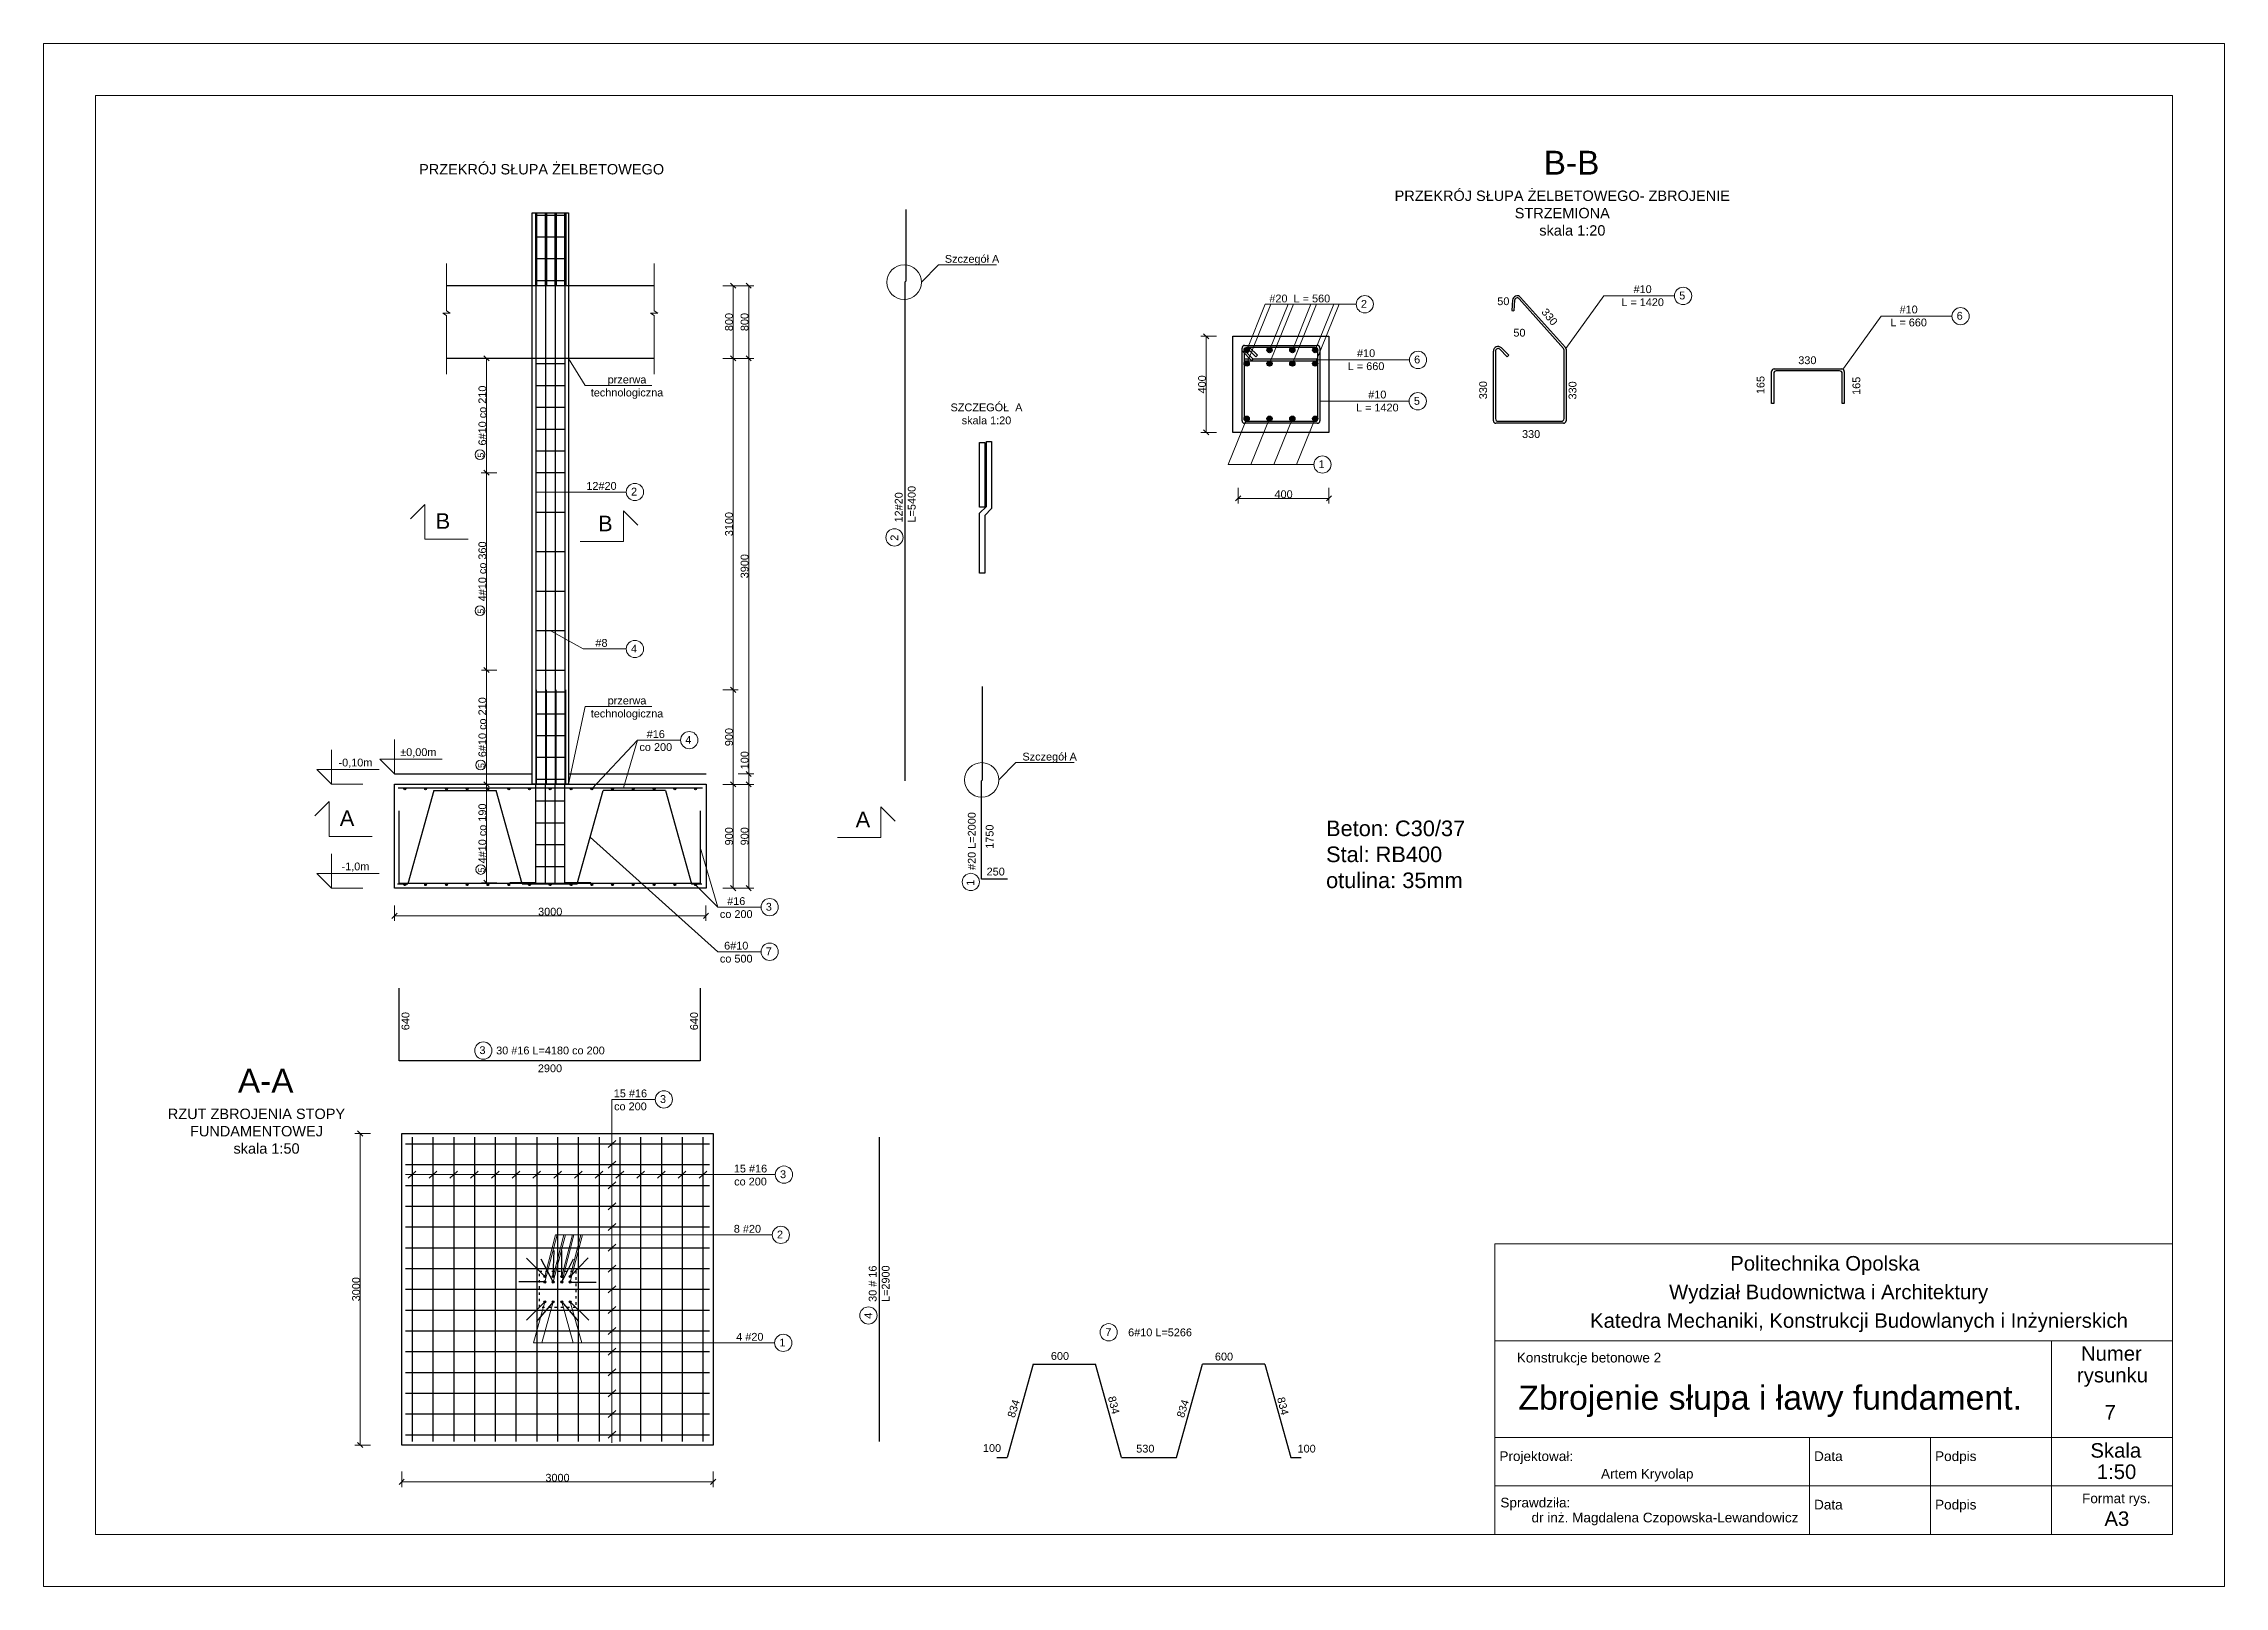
# Model space of a CAD drawing. Header units: millimetres. Extents: x 167217 to 300968, y 226456 to 301181.
# Drawn here: x 215873 to 236873, y 226456 to 241306 of the extents above; entities that cross this region are included whole.
import ezdxf

# ---------------------------------------------------------------- set-up
doc = ezdxf.new("R2010")
doc.units = ezdxf.units.MM
doc.linetypes.add('ACAD_ISO03W100', pattern=[30, 12, -18])
doc.layers.get('0').update_dxf_attribs({"lineweight": 5})
doc.layers.get('Defpoints').update_dxf_attribs({"lineweight": 25})
for name, color, linetype, lineweight in [('Linie', 7, 'Continuous', 5), ('opisówka', 255, 'Continuous', 5), ('Słupy', 1, 'Continuous', 25), ('zbrojenie dolne', 210, 'Continuous', 25), ('zbrojenie górne', 70, 'Continuous', 25), ('Ściany', 1, 'Continuous', 25)]:
    doc.layers.add(name, color=color, linetype=linetype, lineweight=lineweight)
doc.styles.add('KB2', font='arial.ttf', dxfattribs={"height": 230})
doc.styles.get("Standard").update_dxf_attribs({"font": 'arial.ttf'})
doc.dimstyles.new('Kopia KB2', dxfattribs={"dimscale": 0, "dimtxt": 75, "dimasz": 50, "dimexe": 50, "dimexo": 6.25, "dimtad": 1, "dimdec": 0, "dimtxsty": 'Standard', "dimblk": 'OBLIQUE', "dimcen": 2.5, "dimclrd": 256, "dimadec": 0, "dimazin": 0, "dimtfac": 1, "dimtdec": 0, "dimtmove": 0, "dimatfit": 2, "dimldrblk": 'DOT', "dimfxl": 100, "dimfxlon": 1, "dimlwd": 5, "dimlwe": 5, "dimarcsym": 0})

msp = doc.modelspace()

# ---------------------------------------------------------------- texts
for s, height, p in [('Politechnika Opolska ', 139.853, (232114.3, 229495.8)), ('Wydział Budownictwa i Architektury', 139.853, (231525.3, 229220.3)), ('Katedra Mechaniki, Konstrukcji Budowlanych i Inżynierskich', 139.853, (230764.5, 228944.8)), ('Konstrukcje betonowe 2 ', 93.236, (230059, 228610.8)), ('Numer', 139.85, (235491.5, 228627.9)), ('Zbrojenie słupa i ławy fundament. ', 233.089, (230073.7, 228156.3)), ('Projektował:', 93.236, (229891.4, 227662.3)), ('Data', 93.24, (232921.5, 227662.3)), ('Podpis', 93.24, (234087, 227662.3)), ('Skala ', 139.85, (235582.7, 227694.5)), ('Sprawdziła: ', 93.236, (229900.9, 227215.9)), ('Data', 93.24, (232921.5, 227196.2)), ('Podpis', 93.24, (234087, 227196.2)), ('Format rys. ', 93.236, (235502.1, 227256.5))]:
    msp.add_text(s, height=height).set_placement(p)
at = {"lineweight": 0, "attachment_point": 1}
for s, insert, char_height in [('rysunku\\P\\P     ', (235453, 228559.1), 139.85), ('{\\fArial|b0|i0|c238|p34;Artem Kryvolap}', (230869.9, 227586.3), 93.236)]:
    msp.add_mtext(s, dxfattribs=dict(at, insert=insert, char_height=char_height))
for s, insert, char_height, width in [('   7', (235556.4, 228201.6), 139.85, 738.782), ('   1:50', (235481.2, 227629.1), 139.85, 738.782), ('dr inż. {\\fArial|b0|i0|c238|p34;Magdalena Czopowska-Lewandowicz}  ', (230200.8, 227165), 93.236, 2654.041), ('   A3', (235554.8, 227177.3), 139.85, 738.782)]:
    msp.add_mtext(s, dxfattribs=dict(at, insert=insert, char_height=char_height, width=width))
at = {"layer": 'Linie', "ltscale": 100, "style": 'KB2'}
for s, width, gutter_width, heights, insert, char_height, attachment_point in [('\\pxqc;{\\H2.3x;  B-B}\\PPRZEKRÓJ SŁUPA ŻELBETOWEGO- ZBROJENIE\\PSTRZEMIONA\\P     skala 1:20', 7521.039, 1150, [912.5], (226736.2, 240274.9), 100, 1), ('\\pxqc;^IPRZEKRÓJ SŁUPA ŻELBETOWEGO  ', 2928.108, 1150, [0], (219184.6, 240147), 100, 1), ('\\A1;\\pxqc;Szczegół A  ', 554.607, 1150, [0], (224535.9, 239271.5), 75, 1), ('\\A1;\\pxqc;#10 \\PL = 1420', 1012.576, 2875, [0], (230764, 238979.6), 75, 1), ('\\A1;\\pxqc;#20  L = 560', 786.176, 2875, [0], (227575.9, 238890.2), 75, 1), ('\\pxqc;2', 136.168, 1150, [0], (228519.1, 238838.8), 75, 1), ('\\pxqc;50', 1238.838, 2875, [0], (229309.9, 238863.6), 75, 1), ('\\pxqc;5', 136.168, 1150, [0], (231584, 238918.7), 75, 1), ('\\A1;\\pxqc;#10  \\PL = 660', 1012.576, 2875, [0], (233325.8, 238784.6), 75, 1), ('\\pxqc;50', 1238.838, 2875, [0], (229464.6, 238560.9), 75, 1), ('\\pxqc;6', 136.168, 1150, [0], (234255.8, 238723.7), 75, 1), ('\\A1;\\pxqc;#10  \\PL = 660', 1012.576, 2875, [0], (228101.3, 238363.6), 75, 1), ('\\pxqc;6', 136.168, 1150, [0], (229031.3, 238302.7), 75, 1), ('\\pxqc;330', 1238.838, 2875, [0], (232237.4, 238295.8), 75, 1), ('\\A1;\\pxqc;przerwa\\Ptechnologiczna', 405.03, 1150, [0], (221288.1, 238109.8), 75, 1), ('\\A1;\\pxqc,t13;#10 \\P\\ptz;L = 1420', 1012.576, 2875, [0], (228209, 237965.6), 75, 1), ('\\A1;\\pxqc;SZCZEGÓŁ  A\\Pskala 1:20  ', 873.404, 1150, [0], (224515.5, 237842), 75, 1), ('\\pxqc;5', 136.168, 1150, [0], (229029, 237904.7), 75, 1), ('\\pxqc;330', 1238.838, 2875, [0], (229577.1, 237585.2), 75, 1), ('\\pxqc;1', 136.168, 1150, [0], (228111.2, 237295.7), 75, 1), ('\\A1;\\pxqc;12#20  ', 405.03, 1150, [0], (221042.1, 237085.7), 75, 1), ('\\pxqc;2', 136.168, 1150, [0], (221490.3, 237031.1), 75, 1), ('\\pxqc;B', 495.535, 1150, [0], (219470.2, 236785.8), 150, 1), ('\\pxqc;B', 495.535, 1150, [0], (221529.9, 236762), 150, 3), ('\\A1;\\pxqc;#8  ', 405.03, 1150, [0], (221042.1, 235574.7), 75, 1), ('\\pxqc;4', 136.168, 1150, [0], (221490.3, 235520.1), 75, 1), ('\\A1;\\pxqc;przerwa\\Ptechnologiczna', 405.03, 1150, [0], (221288.1, 235020), 75, 1), ('\\A1;\\pxqc;#16  \\Pco 200', 405.03, 1150, [0], (221565.1, 234697.2), 75, 1), ('\\pxqc;4', 136.168, 1150, [0], (222013.3, 234642.6), 75, 1), ('\\pxqc;-0,10m', 495.535, 1150, [0], (218627.5, 234423.2), 75, 1), ('\\pxqc;%%P0,00m', 495.535, 1150, [0], (219233.2, 234523.2), 75, 1), ('\\A1;\\pxqc;Szczegół A  ', 554.607, 1150, [0], (225283.1, 234480.5), 75, 1), ('\\pxqc;A', 495.535, 1150, [0], (218546.7, 233925.2), 150, 1), ('\\pxqc;A', 495.535, 1150, [0], (224009.9, 233913.2), 150, 3), ('\\A1;\\pxql;Beton: C30/37\\PStal: RB{\\fArial|b0|i0|c238|p34;400\\P}otulina: 35mm', 1510.686, 1150, [0], (228222.1, 233827.4), 150, 1), ('\\pxqc;-1,0m', 495.535, 1150, [0], (218627.5, 233423.2), 75, 1), ('\\pxqc;250', 495.535, 1150, [0], (224792.9, 233373.6), 75, 1), ('\\A1;\\pxqc;#16  \\Pco 200', 405.03, 1150, [0], (222339.7, 233089.6), 75, 1), ('\\pxqc;3', 136.168, 1150, [0], (222787.9, 233035), 75, 1), ('\\A1;\\pxqc;6#10  \\Pco 500', 405.03, 1150, [0], (222339.7, 232660.7), 75, 1), ('\\pxqc;7', 136.168, 1150, [0], (222787.9, 232606.2), 75, 1), ('\\pxqc;3', 136.168, 1150, [0], (220030.8, 231654.6), 75, 1), ('\\pxqc;30 #16 L=4180 co 200', 1214.539, 1150, [0], (220146, 231651.8), 75, 1), ('\\pxqc;{\\H2.3x;  A-A}^I\\PRZUT ZBROJENIA STOPY FUNDAMENTOWEJ\\P     skala 1:50', 2308.444, 1150, [0], (216768.1, 231437.6), 100, 1), ('\\pxqc;2900', 495.535, 1150, [0], (220500.9, 231480.1), 75, 1), ('\\A1;\\pxqc;15 #16  \\Pco 200', 405.03, 1150, [0], (221320.8, 231238.7), 75, 1), ('\\pxqc;3', 136.168, 1150, [0], (221769, 231184.1), 75, 1), ('\\A1;\\pxqc;15 #16  \\Pco 200', 405.03, 1150, [0], (222477.2, 230515), 75, 1), ('\\pxqc;3', 136.168, 1150, [0], (222925.4, 230460.4), 75, 1), ('\\A1;\\pxqc;8 #20  ', 405.03, 1150, [0], (222447.6, 229935.3), 75, 1), ('\\pxqc;2', 136.168, 1150, [0], (222895.8, 229880.7), 75, 1), ('\\pxqc;6#10 L=5266', 998.317, 1150, [0], (226124.3, 228938.2), 75, 1), ('\\A1;\\pxqc;4 #20  ', 405.03, 1150, [0], (222470.8, 228895.8), 75, 1), ('\\pxqc;1', 136.168, 1150, [0], (222919, 228841.2), 75, 1), ('\\A1;\\pxqc;600 ', 405.03, 1150, [0], (225457.1, 228711.2), 75, 1), ('\\A1;\\pxqc;600 ', 405.03, 1150, [0], (227036.7, 228705.3), 75, 1), ('\\A1;\\pxqc;100\\P  ', 405.03, 1150, [0], (224802.9, 227824.8), 75, 1), ('\\A1;\\pxqc;530 ', 405.03, 1150, [0], (226279.3, 227818.9), 75, 1), ('\\A1;\\pxqc;100  ', 405.03, 1150, [0], (227832.4, 227818.9), 75, 1)]:
    msp.add_mtext_dynamic_manual_height_columns(s, width=width, gutter_width=gutter_width, heights=heights, dxfattribs=dict(at, insert=insert, char_height=char_height, attachment_point=attachment_point))
at = {"layer": 'Linie', "ltscale": 100, "attachment_point": 1, "style": 'KB2'}
for s, width, gutter_width, insert, char_height, rotation in [('\\pxqc;330', 1238.838, 2875, (230012.7, 239180.1), 75, 309.16135), ('\\pxqc;330', 1238.838, 2875, (229697.2, 237351), 75, 90), ('\\pxqc;330', 1238.838, 2875, (230552.8, 237348.9), 75, 89.53958), ('\\pxqc;165', 1238.838, 2875, (232368.9, 237400.1), 75, 90), ('\\pxqc;165', 1238.838, 2875, (233291.4, 237392.7), 75, 90), ('\\pxqc;5', 75.973, 641.6, (220051.3, 237306.9), 60, 90), ('12#20 L=5400', 495.535, 1150, (224069.4, 236696.4), 75, 90), ('\\pxqc;2', 136.168, 1150, (224027, 236482), 75, 89.31317), ('\\pxqc;5', 75.973, 641.6, (220052.4, 235804.7), 60, 90), ('\\pxqc;5', 75.973, 641.6, (220058.7, 234319.2), 60, 90), ('\\pxqc;#20 L=2000 ', 934.941, 1150, (224772.8, 233162.5), 75, 90), ('\\pxqc;1750', 495.535, 1150, (224944.9, 233424.6), 75, 90), ('\\pxqc;5', 75.973, 641.6, (220059.1, 233313.5), 60, 90), ('\\pxqc;1', 136.168, 1150, (224759.8, 233160.2), 75, 90), ('\\pxqc;640', 249.512, 1150, (219319.6, 231772.1), 75, 90), ('\\pxqc;640', 249.512, 1150, (222098.6, 231772.1), 75, 90), ('\\pxqc;30 # 16 L=2900', 495.535, 1150, (223818.6, 229121.3), 75, 90), ('\\pxqc;4', 136.168, 1150, (223776.2, 228992.6), 75, 89.31317), ('\\pxqc;7', 136.168, 1150, (226058.2, 228940.6), 75, 359.31317), ('\\A1;\\pxqc;834  ', 405.03, 1150, (226166.8, 228406.3), 75, 283.65601), ('\\A1;\\pxqc;834  ', 405.03, 1150, (227795.4, 228397.4), 75, 283.65601), ('\\A1;\\pxqc;834  ', 405.03, 1150, (225116.5, 227984.9), 75, 72.59242), ('\\A1;\\pxqc;834  ', 405.03, 1150, (226746.5, 227984.9), 75, 72.59242)]:
    msp.add_mtext_dynamic_manual_height_columns(s, width=width, gutter_width=gutter_width, heights=[0], dxfattribs=dict(at, insert=insert, char_height=char_height, rotation=rotation))

# ---------------------------------------------------------------- blocks, each defined once
blk = doc.blocks.new('_Oblique')
at = {"color": 0, "linetype": 'ByBlock', "lineweight": -2}
blk.add_line((-0.5, -0.5), (0.5, 0.5), dxfattribs=at)
blk = doc.blocks.new('*D261')
at = {"layer": 'Defpoints', "color": 0, "lineweight": 5, "ltscale": 100, "transparency": 16777216}
for p in [(220138, 234176), (220611, 234176), (220611, 233229)]:
    blk.add_point(p, dxfattribs=at)
at = {"layer": 'opisówka', "color": 0, "linetype": 'Continuous', "lineweight": 5, "ltscale": 100, "transparency": 16777216}
for p, q in [((220238, 234176), (220088, 234176)), ((220238, 233229), (220088, 233229))]:
    blk.add_line(p, q, dxfattribs=at)
at = {"layer": 'opisówka', "linetype": 'Continuous', "lineweight": 5, "ltscale": 100, "transparency": 16777216}
blk.add_line((220138, 233229), (220138, 234176), dxfattribs=at)
at = {"layer": 'opisówka', "lineweight": 5, "ltscale": 100, "transparency": 16777216, "xscale": 50, "yscale": 50, "zscale": 50}
for p, rotation in [((220138, 234176), 90), ((220138, 233229), 270)]:
    blk.add_blockref('_Oblique', p, dxfattribs=dict(at, rotation=rotation))
at = {"layer": 'opisówka', "color": 0, "ltscale": 100, "transparency": 16777216, "insert": (220098, 233703), "char_height": 75, "width": 788.27, "attachment_point": 5, "rotation": 90}
blk.add_mtext('4#10 co 190', dxfattribs=at)
blk = doc.blocks.new('_Dot')
at = {"color": 0, "linetype": 'ByBlock', "lineweight": -2}
blk.add_line((-0.5, 0), (-1, 0), dxfattribs=at)
at = {"color": 0, "linetype": 'ByBlock', "const_width": 0.5}
blk.add_lwpolyline([(-0.25, 0, 1), (0.25, 0, 1)], format="xyb", close=True, dxfattribs=at)
blk = doc.blocks.new('*D262')
at = {"layer": 'Defpoints', "color": 0, "lineweight": 5, "ltscale": 100, "transparency": 16777216}
for p in [(220138, 235276), (220611, 235276), (220611, 234176)]:
    blk.add_point(p, dxfattribs=at)
at = {"layer": 'opisówka', "color": 0, "linetype": 'Continuous', "lineweight": 5, "ltscale": 100, "transparency": 16777216}
for p, q in [((220238, 235276), (220088, 235276)), ((220238, 234176), (220088, 234176))]:
    blk.add_line(p, q, dxfattribs=at)
at = {"layer": 'opisówka', "linetype": 'Continuous', "lineweight": 5, "ltscale": 100, "transparency": 16777216}
blk.add_line((220138, 234176), (220138, 235276), dxfattribs=at)
at = {"layer": 'opisówka', "lineweight": 5, "ltscale": 100, "transparency": 16777216, "xscale": 50, "yscale": 50, "zscale": 50}
for p, rotation in [((220138, 235276), 90), ((220138, 234176), 270)]:
    blk.add_blockref('_Oblique', p, dxfattribs=dict(at, rotation=rotation))
at = {"layer": 'opisówka', "color": 0, "ltscale": 100, "transparency": 16777216, "insert": (220098, 234726), "char_height": 75, "width": 708.43, "attachment_point": 5, "rotation": 90}
blk.add_mtext('6#10 co 210', dxfattribs=at)
blk = doc.blocks.new('*D263')
at = {"layer": 'Defpoints', "color": 0, "lineweight": 5, "ltscale": 100, "transparency": 16777216}
for p in [(220138, 237176), (220611, 237176), (220611, 235276)]:
    blk.add_point(p, dxfattribs=at)
at = {"layer": 'opisówka', "color": 0, "linetype": 'Continuous', "lineweight": 5, "ltscale": 100, "transparency": 16777216}
for p, q in [((220238, 237176), (220088, 237176)), ((220238, 235276), (220088, 235276))]:
    blk.add_line(p, q, dxfattribs=at)
at = {"layer": 'opisówka', "linetype": 'Continuous', "lineweight": 5, "ltscale": 100, "transparency": 16777216}
blk.add_line((220138, 235276), (220138, 237176), dxfattribs=at)
at = {"layer": 'opisówka', "lineweight": 5, "ltscale": 100, "transparency": 16777216, "xscale": 50, "yscale": 50, "zscale": 50}
for p, rotation in [((220138, 237176), 90), ((220138, 235276), 270)]:
    blk.add_blockref('_Oblique', p, dxfattribs=dict(at, rotation=rotation))
at = {"layer": 'opisówka', "color": 0, "ltscale": 100, "transparency": 16777216, "insert": (220098, 236226), "char_height": 75, "attachment_point": 5, "rotation": 90}
blk.add_mtext('4#10 co 360', dxfattribs=at)
blk = doc.blocks.new('*D264')
at = {"layer": 'Defpoints', "color": 0, "lineweight": 5, "ltscale": 100, "transparency": 16777216}
for p in [(220137, 238276), (220611, 238276), (220611, 237176)]:
    blk.add_point(p, dxfattribs=at)
at = {"layer": 'opisówka', "color": 0, "linetype": 'Continuous', "lineweight": 5, "ltscale": 100, "transparency": 16777216}
for p, q in [((220237, 238276), (220087, 238276)), ((220237, 237176), (220087, 237176))]:
    blk.add_line(p, q, dxfattribs=at)
at = {"layer": 'opisówka', "linetype": 'Continuous', "lineweight": 5, "ltscale": 100, "transparency": 16777216}
blk.add_line((220137, 237176), (220137, 238276), dxfattribs=at)
at = {"layer": 'opisówka', "lineweight": 5, "ltscale": 100, "transparency": 16777216, "xscale": 50, "yscale": 50, "zscale": 50}
for p, rotation in [((220137, 238276), 90), ((220137, 237176), 270)]:
    blk.add_blockref('_Oblique', p, dxfattribs=dict(at, rotation=rotation))
at = {"layer": 'opisówka', "color": 0, "ltscale": 100, "transparency": 16777216, "insert": (220098, 237726), "char_height": 75, "attachment_point": 5, "rotation": 90}
blk.add_mtext('6#10 co 210', dxfattribs=at)
blk = doc.blocks.new('*D251')
at = {"layer": 'Defpoints', "color": 0, "lineweight": 5, "ltscale": 100, "transparency": 16777216}
for p in [(219321, 230816), (218920, 227816), (219321, 227816)]:
    blk.add_point(p, dxfattribs=at)
at = {"layer": 'opisówka', "color": 0, "linetype": 'Continuous', "lineweight": 5, "ltscale": 100, "transparency": 16777216}
for p, q in [((219020, 230816), (218870, 230816)), ((219020, 227816), (218870, 227816))]:
    blk.add_line(p, q, dxfattribs=at)
at = {"layer": 'opisówka', "linetype": 'Continuous', "lineweight": 5, "ltscale": 100, "transparency": 16777216}
blk.add_line((218920, 230816), (218920, 227816), dxfattribs=at)
at = {"layer": 'opisówka', "lineweight": 5, "ltscale": 100, "transparency": 16777216, "xscale": 50, "yscale": 50, "zscale": 50}
for p, rotation in [((218920, 230816), 90), ((218920, 227816), 270)]:
    blk.add_blockref('_Oblique', p, dxfattribs=dict(at, rotation=rotation))
at = {"layer": 'opisówka', "color": 0, "ltscale": 100, "transparency": 16777216, "insert": (218882, 229316), "char_height": 75, "attachment_point": 5, "rotation": 90}
blk.add_mtext('3000', dxfattribs=at)
blk = doc.blocks.new('*D252')
at = {"layer": 'Defpoints', "color": 0, "lineweight": 5, "ltscale": 100, "transparency": 16777216}
for p in [(219321, 227816), (222321, 227816), (222321, 227462)]:
    blk.add_point(p, dxfattribs=at)
at = {"layer": 'opisówka', "color": 0, "linetype": 'Continuous', "lineweight": 5, "ltscale": 100, "transparency": 16777216}
for p, q in [((219321, 227562), (219321, 227412)), ((222321, 227562), (222321, 227412))]:
    blk.add_line(p, q, dxfattribs=at)
at = {"layer": 'opisówka', "linetype": 'Continuous', "lineweight": 5, "ltscale": 100, "transparency": 16777216}
blk.add_line((219321, 227462), (222321, 227462), dxfattribs=at)
at = {"layer": 'opisówka', "lineweight": 5, "ltscale": 100, "transparency": 16777216, "xscale": 50, "yscale": 50, "zscale": 50, "rotation": 180}
blk.add_blockref('_Oblique', (219321, 227462), dxfattribs=at)
at = {"layer": 'opisówka', "lineweight": 5, "ltscale": 100, "transparency": 16777216, "xscale": 50, "yscale": 50, "zscale": 50}
blk.add_blockref('_Oblique', (222321, 227462), dxfattribs=at)
at = {"layer": 'opisówka', "color": 0, "ltscale": 100, "transparency": 16777216, "insert": (220821, 227501), "char_height": 75, "attachment_point": 5}
blk.add_mtext('3000', dxfattribs=at)
blk = doc.blocks.new('*D253')
at = {"layer": 'Defpoints', "color": 0, "lineweight": 5, "ltscale": 100, "transparency": 16777216}
for p in [(219251, 233176), (222251, 233176), (222251, 232911)]:
    blk.add_point(p, dxfattribs=at)
at = {"layer": 'opisówka', "color": 0, "linetype": 'Continuous', "lineweight": 5, "ltscale": 100, "transparency": 16777216}
for p, q in [((219251, 233011), (219251, 232861)), ((222251, 233011), (222251, 232861))]:
    blk.add_line(p, q, dxfattribs=at)
at = {"layer": 'opisówka', "linetype": 'Continuous', "lineweight": 5, "ltscale": 100, "transparency": 16777216}
blk.add_line((219251, 232911), (222251, 232911), dxfattribs=at)
at = {"layer": 'opisówka', "lineweight": 5, "ltscale": 100, "transparency": 16777216, "xscale": 50, "yscale": 50, "zscale": 50, "rotation": 180}
blk.add_blockref('_Oblique', (219251, 232911), dxfattribs=at)
at = {"layer": 'opisówka', "lineweight": 5, "ltscale": 100, "transparency": 16777216, "xscale": 50, "yscale": 50, "zscale": 50}
blk.add_blockref('_Oblique', (222251, 232911), dxfattribs=at)
at = {"layer": 'opisówka', "color": 0, "ltscale": 100, "transparency": 16777216, "insert": (220751, 232950), "char_height": 75, "attachment_point": 5}
blk.add_mtext('3000', dxfattribs=at)
blk = doc.blocks.new('*D254')
at = {"layer": 'Defpoints', "color": 0, "lineweight": 5, "ltscale": 100, "transparency": 16777216}
for p in [(222251, 234176), (222512, 234176), (222251, 233176)]:
    blk.add_point(p, dxfattribs=at)
at = {"layer": 'opisówka', "color": 0, "linetype": 'Continuous', "lineweight": 5, "ltscale": 100, "transparency": 16777216}
for p, q in [((222412, 234176), (222562, 234176)), ((222412, 233176), (222562, 233176))]:
    blk.add_line(p, q, dxfattribs=at)
at = {"layer": 'opisówka', "linetype": 'Continuous', "lineweight": 5, "ltscale": 100, "transparency": 16777216}
blk.add_line((222512, 233176), (222512, 234176), dxfattribs=at)
at = {"layer": 'opisówka', "lineweight": 5, "ltscale": 100, "transparency": 16777216, "xscale": 50, "yscale": 50, "zscale": 50}
for p, rotation in [((222512, 234176), 90), ((222512, 233176), 270)]:
    blk.add_blockref('_Oblique', p, dxfattribs=dict(at, rotation=rotation))
at = {"layer": 'opisówka', "color": 0, "ltscale": 100, "transparency": 16777216, "insert": (222473, 233676), "char_height": 75, "attachment_point": 5, "rotation": 90}
blk.add_mtext('900', dxfattribs=at)
blk = doc.blocks.new('*D255')
at = {"layer": 'Defpoints', "color": 0, "lineweight": 5, "ltscale": 100, "transparency": 16777216}
for p in [(220900, 235085), (222512, 235085), (222251, 234176)]:
    blk.add_point(p, dxfattribs=at)
at = {"layer": 'opisówka', "color": 0, "linetype": 'Continuous', "lineweight": 5, "ltscale": 100, "transparency": 16777216}
for p, q in [((222412, 235085), (222562, 235085)), ((222412, 234176), (222562, 234176))]:
    blk.add_line(p, q, dxfattribs=at)
at = {"layer": 'opisówka', "linetype": 'Continuous', "lineweight": 5, "ltscale": 100, "transparency": 16777216}
blk.add_line((222512, 234176), (222512, 235085), dxfattribs=at)
at = {"layer": 'opisówka', "lineweight": 5, "ltscale": 100, "transparency": 16777216, "xscale": 50, "yscale": 50, "zscale": 50}
for p, rotation in [((222512, 235085), 90), ((222512, 234176), 270)]:
    blk.add_blockref('_Oblique', p, dxfattribs=dict(at, rotation=rotation))
at = {"layer": 'opisówka', "color": 0, "ltscale": 100, "transparency": 16777216, "insert": (222473, 234631), "char_height": 75, "attachment_point": 5, "rotation": 90}
blk.add_mtext('900', dxfattribs=at)
blk = doc.blocks.new('*D256')
at = {"layer": 'Defpoints', "color": 0, "lineweight": 5, "ltscale": 100, "transparency": 16777216}
for p in [(221751, 238276), (222512, 238276), (220900, 235085)]:
    blk.add_point(p, dxfattribs=at)
at = {"layer": 'opisówka', "color": 0, "linetype": 'Continuous', "lineweight": 5, "ltscale": 100, "transparency": 16777216}
for p, q in [((222412, 238276), (222562, 238276)), ((222412, 235085), (222562, 235085))]:
    blk.add_line(p, q, dxfattribs=at)
at = {"layer": 'opisówka', "linetype": 'Continuous', "lineweight": 5, "ltscale": 100, "transparency": 16777216}
blk.add_line((222512, 235085), (222512, 238276), dxfattribs=at)
at = {"layer": 'opisówka', "lineweight": 5, "ltscale": 100, "transparency": 16777216, "xscale": 50, "yscale": 50, "zscale": 50}
for p, rotation in [((222512, 238276), 90), ((222512, 235085), 270)]:
    blk.add_blockref('_Oblique', p, dxfattribs=dict(at, rotation=rotation))
at = {"layer": 'opisówka', "color": 0, "ltscale": 100, "transparency": 16777216, "insert": (222473, 236681), "char_height": 75, "attachment_point": 5, "rotation": 90}
blk.add_mtext('3100', dxfattribs=at)
blk = doc.blocks.new('*D257')
at = {"layer": 'Defpoints', "color": 0, "lineweight": 5, "ltscale": 100, "transparency": 16777216}
for p in [(221751, 238976), (222512, 238976), (221751, 238276)]:
    blk.add_point(p, dxfattribs=at)
at = {"layer": 'opisówka', "color": 0, "linetype": 'Continuous', "lineweight": 5, "ltscale": 100, "transparency": 16777216}
for p, q in [((222412, 238976), (222562, 238976)), ((222412, 238276), (222562, 238276))]:
    blk.add_line(p, q, dxfattribs=at)
at = {"layer": 'opisówka', "linetype": 'Continuous', "lineweight": 5, "ltscale": 100, "transparency": 16777216}
blk.add_line((222512, 238276), (222512, 238976), dxfattribs=at)
at = {"layer": 'opisówka', "lineweight": 5, "ltscale": 100, "transparency": 16777216, "xscale": 50, "yscale": 50, "zscale": 50}
for p, rotation in [((222512, 238976), 90), ((222512, 238276), 270)]:
    blk.add_blockref('_Oblique', p, dxfattribs=dict(at, rotation=rotation))
at = {"layer": 'opisówka', "color": 0, "ltscale": 100, "transparency": 16777216, "insert": (222473, 238626), "char_height": 75, "attachment_point": 5, "rotation": 90}
blk.add_mtext('800', dxfattribs=at)
blk = doc.blocks.new('*D250')
at = {"layer": 'Defpoints', "color": 0, "lineweight": 5, "ltscale": 100, "transparency": 16777216}
for p in [(222251, 234176), (222662, 234176), (222251, 233176)]:
    blk.add_point(p, dxfattribs=at)
at = {"layer": 'opisówka', "color": 0, "linetype": 'Continuous', "lineweight": 5, "ltscale": 100, "transparency": 16777216}
for p, q in [((222562, 234176), (222712, 234176)), ((222562, 233176), (222712, 233176))]:
    blk.add_line(p, q, dxfattribs=at)
at = {"layer": 'opisówka', "linetype": 'Continuous', "lineweight": 5, "ltscale": 100, "transparency": 16777216}
blk.add_line((222662, 233176), (222662, 234176), dxfattribs=at)
at = {"layer": 'opisówka', "lineweight": 5, "ltscale": 100, "transparency": 16777216, "xscale": 50, "yscale": 50, "zscale": 50}
for p, rotation in [((222662, 234176), 90), ((222662, 233176), 270)]:
    blk.add_blockref('_Oblique', p, dxfattribs=dict(at, rotation=rotation))
at = {"layer": 'opisówka', "color": 0, "ltscale": 100, "transparency": 16777216, "insert": (222623, 233676), "char_height": 75, "attachment_point": 5, "rotation": 90}
blk.add_mtext('900', dxfattribs=at)
blk = doc.blocks.new('*D258')
at = {"layer": 'Defpoints', "color": 0, "lineweight": 5, "ltscale": 100, "transparency": 16777216}
for p in [(222251, 234276), (222251, 234176), (222662, 234276)]:
    blk.add_point(p, dxfattribs=at)
at = {"layer": 'opisówka', "linetype": 'Continuous', "lineweight": 5, "ltscale": 100, "transparency": 16777216}
for p in [(222662, 234488), (222662, 234176)]:
    blk.add_line(p, (222662, 234276), dxfattribs=at)
at = {"layer": 'opisówka', "color": 0, "linetype": 'Continuous', "lineweight": 5, "ltscale": 100, "transparency": 16777216}
for p, q in [((222562, 234276), (222712, 234276)), ((222562, 234176), (222712, 234176))]:
    blk.add_line(p, q, dxfattribs=at)
at = {"layer": 'opisówka', "lineweight": 5, "ltscale": 100, "transparency": 16777216, "xscale": 50, "yscale": 50, "zscale": 50}
for p, rotation in [((222662, 234276), 90), ((222662, 234176), 270)]:
    blk.add_blockref('_Oblique', p, dxfattribs=dict(at, rotation=rotation))
at = {"layer": 'opisówka', "color": 0, "ltscale": 100, "transparency": 16777216, "insert": (222623, 234408), "char_height": 75, "attachment_point": 5, "rotation": 90}
blk.add_mtext('100', dxfattribs=at)
blk = doc.blocks.new('*D259')
at = {"layer": 'Defpoints', "color": 0, "lineweight": 5, "ltscale": 100, "transparency": 16777216}
for p in [(221751, 238276), (222662, 238276), (222251, 234276)]:
    blk.add_point(p, dxfattribs=at)
at = {"layer": 'opisówka', "color": 0, "linetype": 'Continuous', "lineweight": 5, "ltscale": 100, "transparency": 16777216}
for p, q in [((222562, 238276), (222712, 238276)), ((222562, 234276), (222712, 234276))]:
    blk.add_line(p, q, dxfattribs=at)
at = {"layer": 'opisówka', "linetype": 'Continuous', "lineweight": 5, "ltscale": 100, "transparency": 16777216}
blk.add_line((222662, 234276), (222662, 238276), dxfattribs=at)
at = {"layer": 'opisówka', "lineweight": 5, "ltscale": 100, "transparency": 16777216, "xscale": 50, "yscale": 50, "zscale": 50}
for p, rotation in [((222662, 238276), 90), ((222662, 234276), 270)]:
    blk.add_blockref('_Oblique', p, dxfattribs=dict(at, rotation=rotation))
at = {"layer": 'opisówka', "color": 0, "ltscale": 100, "transparency": 16777216, "insert": (222623, 236276), "char_height": 75, "attachment_point": 5, "rotation": 90}
blk.add_mtext('3900', dxfattribs=at)
blk = doc.blocks.new('*D260')
at = {"layer": 'Defpoints', "color": 0, "lineweight": 5, "ltscale": 100, "transparency": 16777216}
for p in [(221751, 238976), (222662, 238976), (221751, 238276)]:
    blk.add_point(p, dxfattribs=at)
at = {"layer": 'opisówka', "color": 0, "linetype": 'Continuous', "lineweight": 5, "ltscale": 100, "transparency": 16777216}
for p, q in [((222562, 238976), (222712, 238976)), ((222562, 238276), (222712, 238276))]:
    blk.add_line(p, q, dxfattribs=at)
at = {"layer": 'opisówka', "linetype": 'Continuous', "lineweight": 5, "ltscale": 100, "transparency": 16777216}
blk.add_line((222662, 238276), (222662, 238976), dxfattribs=at)
at = {"layer": 'opisówka', "lineweight": 5, "ltscale": 100, "transparency": 16777216, "xscale": 50, "yscale": 50, "zscale": 50}
for p, rotation in [((222662, 238976), 90), ((222662, 238276), 270)]:
    blk.add_blockref('_Oblique', p, dxfattribs=dict(at, rotation=rotation))
at = {"layer": 'opisówka', "color": 0, "ltscale": 100, "transparency": 16777216, "insert": (222623, 238626), "char_height": 75, "attachment_point": 5, "rotation": 90}
blk.add_mtext('800', dxfattribs=at)
blk = doc.blocks.new('*D269')
at = {"layer": 'Defpoints', "color": 0, "lineweight": 5, "transparency": 16777216}
for p in [(227375, 237564), (228250, 237564), (228250, 236929)]:
    blk.add_point(p, dxfattribs=at)
at = {"layer": 'opisówka', "color": 0, "linetype": 'Continuous', "lineweight": 5, "transparency": 16777216}
for p, q in [((227375, 237029), (227375, 236879)), ((228250, 237029), (228250, 236879))]:
    blk.add_line(p, q, dxfattribs=at)
at = {"layer": 'opisówka', "linetype": 'Continuous', "lineweight": 5, "transparency": 16777216}
blk.add_line((227375, 236929), (228250, 236929), dxfattribs=at)
at = {"layer": 'opisówka', "lineweight": 5, "transparency": 16777216, "xscale": 50, "yscale": 50, "zscale": 50, "rotation": 180}
blk.add_blockref('_Oblique', (227375, 236929), dxfattribs=at)
at = {"layer": 'opisówka', "lineweight": 5, "transparency": 16777216, "xscale": 50, "yscale": 50, "zscale": 50}
blk.add_blockref('_Oblique', (228250, 236929), dxfattribs=at)
at = {"layer": 'opisówka', "color": 0, "lineweight": 5, "transparency": 16777216, "insert": (227813, 236968), "char_height": 75, "attachment_point": 5}
blk.add_mtext('400', dxfattribs=at)
blk = doc.blocks.new('*D270')
at = {"layer": 'Defpoints', "color": 0, "lineweight": 5, "transparency": 16777216}
for p in [(227325, 238489), (227067, 237564), (227325, 237564)]:
    blk.add_point(p, dxfattribs=at)
at = {"layer": 'opisówka', "color": 0, "linetype": 'Continuous', "lineweight": 5, "transparency": 16777216}
for p, q in [((227167, 238489), (227017, 238489)), ((227167, 237564), (227017, 237564))]:
    blk.add_line(p, q, dxfattribs=at)
at = {"layer": 'opisówka', "linetype": 'Continuous', "lineweight": 5, "transparency": 16777216}
blk.add_line((227067, 238489), (227067, 237564), dxfattribs=at)
at = {"layer": 'opisówka', "lineweight": 5, "transparency": 16777216, "xscale": 50, "yscale": 50, "zscale": 50}
for p, rotation in [((227067, 238489), 90), ((227067, 237564), 270)]:
    blk.add_blockref('_Oblique', p, dxfattribs=dict(at, rotation=rotation))
at = {"layer": 'opisówka', "color": 0, "lineweight": 5, "transparency": 16777216, "insert": (227028, 238026), "char_height": 75, "attachment_point": 5, "rotation": 90}
blk.add_mtext('400', dxfattribs=at)
blk = doc.blocks.new('*U271')
at = {"layer": 'zbrojenie górne', "ltscale": 100}
blk.add_line((-140, 0), (140, 0), dxfattribs=at)
blk = doc.blocks.new('*U272')
at = {"layer": 'opisówka', "color": 0, "linetype": 'ByBlock', "lineweight": -2, "transparency": 16777216}
for p in [(0, 1520), (0, 1140), (0, 760), (0, 380), (0, 0)]:
    blk.add_blockref('*U271', p, dxfattribs=at)

# ---------------------------------------------------------------- dimensions: what is measured, and where the dimension line sits
at = {"layer": 'opisówka', "ltscale": 100}
for base, p1, p2, text, override, picture, middle in [((222511.9, 238976.3), (221751.3, 238276.3), (221751.3, 238976.3), '800', {"dimscale": 1, "dimtmove": 1}, '*D257', (222473, 238626.3)), ((222661.8, 238976.3), (221751.3, 238276.3), (221751.3, 238976.3), '800', {"dimscale": 1, "dimtmove": 1}, '*D260', (222622.9, 238626.3)), ((220136.9, 238276.3), (220611.3, 237176.3), (220611.3, 238276.3), '6#10 co 210', {"dimscale": 1, "dimtmove": 1}, '*D264', (220097.5, 237726.3)), ((222511.9, 238276.3), (220900.3, 235085.3), (221751.3, 238276.3), '3100', {"dimscale": 1, "dimtmove": 1}, '*D256', (222473, 236680.8)), ((222661.8, 238276.3), (222251.3, 234276.3), (221751.3, 238276.3), '3900', {"dimscale": 1, "dimtmove": 1}, '*D259', (222622.9, 236276.3)), ((220137.6, 237176.3), (220611.3, 235276.3), (220611.3, 237176.3), '4#10 co 360', {"dimscale": 1, "dimtmove": 1}, '*D263', (220098.1, 236226.3)), ((220137.6, 235276.3), (220611.3, 234176.3), (220611.3, 235276.3), '6#10 co 210', {"dimscale": 1, "dimtmove": 1}, '*D262', (220098.2, 234726.3)), ((222511.9, 235085.3), (222251.3, 234176.3), (220900.3, 235085.3), '900', {"dimscale": 1, "dimtmove": 1}, '*D255', (222473, 234630.8)), ((220137.6, 234176.3), (220611.3, 233229.3), (220611.3, 234176.3), '4#10 co 190', {"dimscale": 1}, '*D261', (220098.2, 233702.8)), ((222511.9, 234176.3), (222251.3, 233176.3), (222251.3, 234176.3), '900', {"dimscale": 1}, '*D254', (222473, 233676.3)), ((222661.8, 234176.3), (222251.3, 233176.3), (222251.3, 234176.3), '900', {"dimscale": 1}, '*D250', (222622.9, 233676.3))]:
    dim = msp.add_linear_dim(base=base, p1=p1, p2=p2, angle=90, text=text, dimstyle='Kopia KB2', override=override, dxfattribs=at)
    dim.commit()
    dim.dimension.update_dxf_attribs({"geometry": picture, "text_midpoint": middle})
at = {"layer": 'opisówka', "lineweight": 5}
dim = msp.add_linear_dim(base=(227066.6, 237563.5), p1=(227325.2, 238488.5), p2=(227325.2, 237563.5), angle=90, text='400', dimstyle='Kopia KB2', override={"dimscale": 1}, dxfattribs=at)
dim.commit()
dim.dimension.update_dxf_attribs({"geometry": '*D270', "text_midpoint": (227027.7, 238026)})
dim = msp.add_linear_dim(base=(228250.2, 236929), p1=(227375.2, 237563.5), p2=(228250.2, 237563.5), text='400', dimstyle='Kopia KB2', override={"dimscale": 1}, dxfattribs=at)
dim.commit()
dim.dimension.update_dxf_attribs({"geometry": '*D269', "text_midpoint": (227812.7, 236967.9)})
at = {"layer": 'opisówka', "ltscale": 100}
dim = msp.add_linear_dim(base=(222661.8, 234276.3), p1=(222251.3, 234176.3), p2=(222251.3, 234276.3), angle=90, dimstyle='Kopia KB2', override={"dimscale": 1, "dimtmove": 1}, dxfattribs=at)
dim.commit()
dim.dimension.update_dxf_attribs({"geometry": '*D258', "text_midpoint": (222661.8, 234408), "dimtype": 160})
for base, p1, p2, picture, middle in [((222251.3, 232911), (219251.3, 233176.3), (222251.3, 233176.3), '*D253', (220751.3, 232950)), ((222321.3, 227462.2), (219321.3, 227815.9), (222321.3, 227815.9), '*D252', (220821.3, 227501.1))]:
    dim = msp.add_linear_dim(base=base, p1=p1, p2=p2, dimstyle='Kopia KB2', override={"dimscale": 1}, dxfattribs=at)
    dim.commit()
    dim.dimension.update_dxf_attribs({"geometry": picture, "text_midpoint": middle})
dim = msp.add_linear_dim(base=(218920.5, 227815.9), p1=(219321.3, 230815.9), p2=(219321.3, 227815.9), angle=90, dimstyle='Kopia KB2', override={"dimscale": 1}, dxfattribs=at)
dim.commit()
dim.dimension.update_dxf_attribs({"geometry": '*D251', "text_midpoint": (218881.5, 229315.9)})

# ---------------------------------------------------------------- hatches: boundary and pattern name
at = {"layer": 'zbrojenie dolne', "ltscale": 100}
h = msp.add_hatch(color=256, dxfattribs=at)
h.dxf.hatch_style = 1
h.paths.add_polyline_path([(227482.7, 238356, 1), (227432.7, 238356, 1)])
h = msp.add_hatch(color=256, dxfattribs=at)
h.dxf.hatch_style = 1
h.paths.add_polyline_path([(227702.7, 238356, 1), (227652.7, 238356, 1)])
h = msp.add_hatch(color=256, dxfattribs=at)
h.dxf.hatch_style = 1
h.paths.add_polyline_path([(227922.7, 238356, 1), (227872.7, 238356, 1)])
h = msp.add_hatch(color=256, dxfattribs=at)
h.dxf.hatch_style = 1
h.paths.add_polyline_path([(228142.7, 238356, 1), (228092.7, 238356, 1)])
h = msp.add_hatch(color=256, dxfattribs=at)
h.dxf.hatch_style = 1
h.paths.add_polyline_path([(227482.7, 238226, 1), (227432.7, 238226, 1)])
h = msp.add_hatch(color=256, dxfattribs=at)
h.dxf.hatch_style = 1
h.paths.add_polyline_path([(227702.7, 238226, 1), (227652.7, 238226, 1)])
h = msp.add_hatch(color=256, dxfattribs=at)
h.dxf.hatch_style = 1
h.paths.add_polyline_path([(227922.7, 238226, 1), (227872.7, 238226, 1)])
h = msp.add_hatch(color=256, dxfattribs=at)
h.dxf.hatch_style = 1
h.paths.add_polyline_path([(228142.7, 238226, 1), (228092.7, 238226, 1)])
h = msp.add_hatch(color=256, dxfattribs=at)
h.dxf.hatch_style = 1
h.paths.add_polyline_path([(227482.7, 237696, 1), (227432.7, 237696, 1)])
h = msp.add_hatch(color=256, dxfattribs=at)
h.dxf.hatch_style = 1
h.paths.add_polyline_path([(227702.7, 237696, 1), (227652.7, 237696, 1)])
h = msp.add_hatch(color=256, dxfattribs=at)
h.dxf.hatch_style = 1
h.paths.add_polyline_path([(227922.7, 237696, 1), (227872.7, 237696, 1)])
h = msp.add_hatch(color=256, dxfattribs=at)
h.dxf.hatch_style = 1
h.paths.add_polyline_path([(228142.7, 237696, 1), (228092.7, 237696, 1)])
h = msp.add_hatch(color=256, dxfattribs=at)
h.dxf.hatch_style = 1
h.paths.add_polyline_path([(219342.3, 234132.3, 1), (219360.3, 234132.3, 1)])
h = msp.add_hatch(color=256, dxfattribs=at)
h.dxf.hatch_style = 1
h.paths.add_polyline_path([(219542.3, 234132.3, 1), (219560.3, 234132.3, 1)])
h = msp.add_hatch(color=256, dxfattribs=at)
h.dxf.hatch_style = 1
h.paths.add_polyline_path([(219742.3, 234132.3, 1), (219760.3, 234132.3, 1)])
h = msp.add_hatch(color=256, dxfattribs=at)
h.dxf.hatch_style = 1
h.paths.add_polyline_path([(219942.3, 234132.3, 1), (219960.3, 234132.3, 1)])
h = msp.add_hatch(color=256, dxfattribs=at)
h.dxf.hatch_style = 1
h.paths.add_polyline_path([(220142.3, 234132.3, 1), (220160.3, 234132.3, 1)])
h = msp.add_hatch(color=256, dxfattribs=at)
h.dxf.hatch_style = 1
h.paths.add_polyline_path([(220342.3, 234132.3, 1), (220360.3, 234132.3, 1)])
h = msp.add_hatch(color=256, dxfattribs=at)
h.dxf.hatch_style = 1
h.paths.add_polyline_path([(220542.3, 234132.3, 1), (220560.3, 234132.3, 1)])
h = msp.add_hatch(color=256, dxfattribs=at)
h.dxf.hatch_style = 1
h.paths.add_polyline_path([(220742.3, 234132.3, 1), (220760.3, 234132.3, 1)])
h = msp.add_hatch(color=256, dxfattribs=at)
h.dxf.hatch_style = 1
h.paths.add_polyline_path([(220942.3, 234132.3, 1), (220960.3, 234132.3, 1)])
h = msp.add_hatch(color=256, dxfattribs=at)
h.dxf.hatch_style = 1
h.paths.add_polyline_path([(221142.3, 234132.3, 1), (221160.3, 234132.3, 1)])
h = msp.add_hatch(color=256, dxfattribs=at)
h.dxf.hatch_style = 1
h.paths.add_polyline_path([(221142.3, 234132.3, 1), (221160.3, 234132.3, 1)])
h = msp.add_hatch(color=256, dxfattribs=at)
h.dxf.hatch_style = 1
h.paths.add_polyline_path([(221342.3, 234132.3, 1), (221360.3, 234132.3, 1)])
h = msp.add_hatch(color=256, dxfattribs=at)
h.dxf.hatch_style = 1
h.paths.add_polyline_path([(221542.3, 234132.3, 1), (221560.3, 234132.3, 1)])
h = msp.add_hatch(color=256, dxfattribs=at)
h.dxf.hatch_style = 1
h.paths.add_polyline_path([(221742.3, 234132.3, 1), (221760.3, 234132.3, 1)])
h = msp.add_hatch(color=256, dxfattribs=at)
h.dxf.hatch_style = 1
h.paths.add_polyline_path([(221942.3, 234132.3, 1), (221960.3, 234132.3, 1)])
h = msp.add_hatch(color=256, dxfattribs=at)
h.dxf.hatch_style = 1
h.paths.add_polyline_path([(222142.3, 234132.3, 1), (222160.3, 234132.3, 1)])
h = msp.add_hatch(color=256, dxfattribs=at)
h.dxf.hatch_style = 1
h.paths.add_polyline_path([(219342.3, 233210.2, 1), (219360.3, 233210.2, 1)])
h = msp.add_hatch(color=256, dxfattribs=at)
h.dxf.hatch_style = 1
h.paths.add_polyline_path([(219542.3, 233210.2, 1), (219560.3, 233210.2, 1)])
h = msp.add_hatch(color=256, dxfattribs=at)
h.dxf.hatch_style = 1
h.paths.add_polyline_path([(219742.3, 233210.2, 1), (219760.3, 233210.2, 1)])
h = msp.add_hatch(color=256, dxfattribs=at)
h.dxf.hatch_style = 1
h.paths.add_polyline_path([(219942.3, 233210.2, 1), (219960.3, 233210.2, 1)])
h = msp.add_hatch(color=256, dxfattribs=at)
h.dxf.hatch_style = 1
h.paths.add_polyline_path([(220142.3, 233210.2, 1), (220160.3, 233210.2, 1)])
h = msp.add_hatch(color=256, dxfattribs=at)
h.dxf.hatch_style = 1
h.paths.add_polyline_path([(220342.3, 233210.2, 1), (220360.3, 233210.2, 1)])
h = msp.add_hatch(color=256, dxfattribs=at)
h.dxf.hatch_style = 1
h.paths.add_polyline_path([(220542.3, 233210.2, 1), (220560.3, 233210.2, 1)])
h = msp.add_hatch(color=256, dxfattribs=at)
h.dxf.hatch_style = 1
h.paths.add_polyline_path([(220742.3, 233210.2, 1), (220760.3, 233210.2, 1)])
h = msp.add_hatch(color=256, dxfattribs=at)
h.dxf.hatch_style = 1
h.paths.add_polyline_path([(220942.3, 233210.2, 1), (220960.3, 233210.2, 1)])
h = msp.add_hatch(color=256, dxfattribs=at)
h.dxf.hatch_style = 1
h.paths.add_polyline_path([(221142.3, 233210.2, 1), (221160.3, 233210.2, 1)])
h = msp.add_hatch(color=256, dxfattribs=at)
h.dxf.hatch_style = 1
h.paths.add_polyline_path([(221142.3, 233210.2, 1), (221160.3, 233210.2, 1)])
h = msp.add_hatch(color=256, dxfattribs=at)
h.dxf.hatch_style = 1
h.paths.add_polyline_path([(221342.3, 233210.2, 1), (221360.3, 233210.2, 1)])
h = msp.add_hatch(color=256, dxfattribs=at)
h.dxf.hatch_style = 1
h.paths.add_polyline_path([(221542.3, 233210.2, 1), (221560.3, 233210.2, 1)])
h = msp.add_hatch(color=256, dxfattribs=at)
h.dxf.hatch_style = 1
h.paths.add_polyline_path([(221742.3, 233210.2, 1), (221760.3, 233210.2, 1)])
h = msp.add_hatch(color=256, dxfattribs=at)
h.dxf.hatch_style = 1
h.paths.add_polyline_path([(221942.3, 233210.2, 1), (221960.3, 233210.2, 1)])
h = msp.add_hatch(color=256, dxfattribs=at)
h.dxf.hatch_style = 1
h.paths.add_polyline_path([(222142.3, 233210.2, 1), (222160.3, 233210.2, 1)])
h = msp.add_hatch(color=256, dxfattribs=at)
h.dxf.hatch_style = 1
h.paths.add_polyline_path([(220689.3, 229437.9, 1), (220709.3, 229437.9, 1)])
h = msp.add_hatch(color=256, dxfattribs=at)
h.dxf.hatch_style = 1
h.paths.add_polyline_path([(220689.3, 229385.9, 1), (220709.3, 229385.9, 1)])
h = msp.add_hatch(color=256, dxfattribs=at)
h.dxf.hatch_style = 1
h.paths.add_polyline_path([(220769.3, 229437.7, 1), (220789.3, 229437.7, 1)])
h = msp.add_hatch(color=256, dxfattribs=at)
h.dxf.hatch_style = 1
h.paths.add_polyline_path([(220769.3, 229385.7, 1), (220789.3, 229385.7, 1)])
h = msp.add_hatch(color=256, dxfattribs=at)
h.dxf.hatch_style = 1
h.paths.add_polyline_path([(220852.3, 229437.6, 1), (220872.3, 229437.6, 1)])
h = msp.add_hatch(color=256, dxfattribs=at)
h.dxf.hatch_style = 1
h.paths.add_polyline_path([(220852.3, 229385.6, 1), (220872.3, 229385.6, 1)])
h = msp.add_hatch(color=256, dxfattribs=at)
h.dxf.hatch_style = 1
h.paths.add_polyline_path([(220933.3, 229437.9, 1), (220953.3, 229437.9, 1)])
h = msp.add_hatch(color=256, dxfattribs=at)
h.dxf.hatch_style = 1
h.paths.add_polyline_path([(220933.3, 229385.9, 1), (220953.3, 229385.9, 1)])
h = msp.add_hatch(color=256, dxfattribs=at)
h.dxf.hatch_style = 1
h.paths.add_polyline_path([(220689.3, 229193.9, 1), (220709.3, 229193.9, 1)])
h = msp.add_hatch(color=256, dxfattribs=at)
h.dxf.hatch_style = 1
h.paths.add_polyline_path([(220770.3, 229193.9, 1), (220790.3, 229193.9, 1)])
h = msp.add_hatch(color=256, dxfattribs=at)
h.dxf.hatch_style = 1
h.paths.add_polyline_path([(220852.3, 229193.9, 1), (220872.3, 229193.9, 1)])
h = msp.add_hatch(color=256, dxfattribs=at)
h.dxf.hatch_style = 1
h.paths.add_polyline_path([(220933.3, 229193.9, 1), (220953.3, 229193.9, 1)])

# ---------------------------------------------------------------- linework, layer by layer
for p, q in [((236372.6, 228820.6), (229846.1, 228820.6)), ((235207.2, 228822.7), (235207.2, 226955.9)), ((236372.6, 227888.3), (229846.1, 227888.3)), ((232876.3, 227888.3), (232876.3, 226955.9)), ((234041.7, 227888.3), (234041.7, 226955.9)), ((236372.6, 227422.1), (229846.1, 227422.1))]:
    msp.add_line(p, q)
msp.add_lwpolyline([(229846.1, 226955.9), (236372.6, 226955.9), (236372.6, 229753), (229846.1, 229753)], close=True)
at = {"layer": 'Linie', "ltscale": 100}
for p, q in [((219251.3, 234607), (219251.3, 234276.3)), ((218645.6, 234507), (218645.6, 234176.3)), ((219251.3, 234276.3), (219109.9, 234417.7)), ((219109.9, 234417.7), (219710.9, 234417.7)), ((218645.6, 234176.3), (218504.2, 234317.7)), ((218504.2, 234317.7), (219105.2, 234317.7)), ((218645.6, 233176.3), (218504.2, 233317.7)), ((218504.2, 233317.7), (219105.2, 233317.7)), ((218645.6, 233507), (218645.6, 233176.3))]:
    msp.add_line(p, q, dxfattribs=at)
at = {"layer": 'opisówka', "ltscale": 100}
for p, q in [((219751.3, 238976.3), (219751.3, 239188.5)), ((221751.3, 238976.3), (221751.3, 239188.5)), ((224325, 239009.4), (224489, 239175.7)), ((224489, 239175.7), (225048.9, 239175.7)), ((219751.3, 238976.3), (219751.3, 238735.4)), ((221751.3, 238976.3), (221751.3, 238735.4)), ((227689.4, 238797.6), (227457.7, 238226)), ((227636.7, 238797.6), (227457.7, 238356)), ((227636.7, 238797.6), (228512.2, 238797.6)), ((227909.4, 238797.6), (227677.7, 238226)), ((227856.7, 238797.6), (227677.7, 238356)), ((228129.4, 238797.6), (227897.7, 238226)), ((228076.7, 238797.6), (227897.7, 238356)), ((228349.4, 238797.6), (228117.7, 238226)), ((228296.7, 238797.6), (228117.7, 238356)), ((230531.8, 238372.4), (230896.6, 238877.5)), ((230896.6, 238877.5), (231577.1, 238877.5)), ((219787, 238711.2), (219717.6, 238711.2)), ((219717.6, 238711.2), (219751.3, 238689.4)), ((219751.3, 238735.4), (219787, 238711.2)), ((219751.3, 238689.4), (219751.3, 238536.3)), ((221787, 238711.2), (221717.6, 238711.2)), ((221717.6, 238711.2), (221751.3, 238689.4)), ((221751.3, 238735.4), (221787, 238711.2)), ((221751.3, 238689.4), (221751.3, 238536.3)), ((233203.5, 238177.4), (233568.4, 238682.5)), ((233568.4, 238682.5), (234248.9, 238682.5)), ((219751.3, 238536.3), (219751.3, 238123.5)), ((221751.3, 238536.3), (221751.3, 238123.5)), ((220926.3, 238276.3), (221088.2, 238014)), ((228142.7, 238261.4), (229024.4, 238261.4)), ((221088.2, 238014), (221312.9, 238014)), ((221729.3, 238014), (221312.9, 238014)), ((228162.7, 237863.5), (229022.1, 237863.5)), ((227457.7, 237696), (227278.7, 237254.5)), ((227677.7, 237696), (227498.7, 237254.5)), ((227897.7, 237696), (227718.7, 237254.5)), ((228117.7, 237696), (227938.7, 237254.5)), ((227278.7, 237254.5), (228104.2, 237254.5)), ((221066.9, 236989.8), (220611.3, 236989.8)), ((221483.3, 236989.8), (221066.9, 236989.8)), ((219544.5, 236871.3), (219406.3, 236733.1)), ((219544.5, 236536.1), (219544.5, 236871.3)), ((221455.7, 236512.2), (221455.7, 236809.2)), ((221455.7, 236809.2), (221593.9, 236671)), ((219961.5, 236536.1), (219544.5, 236536.1)), ((221038.6, 236512.2), (221455.7, 236512.2)), ((220751.3, 235656.3), (221066.9, 235478.8)), ((221483.3, 235478.8), (221066.9, 235478.8)), ((220926.3, 234176.3), (221088.2, 234924.2)), ((221088.2, 234924.2), (221312.9, 234924.2)), ((221729.3, 234924.2), (221312.9, 234924.2)), ((221589.9, 234601.4), (221151.3, 234132.3)), ((221589.9, 234601.4), (221457.4, 234141.3)), ((222006.4, 234601.4), (221589.9, 234601.4)), ((225072.1, 234218.4), (225236.2, 234384.7)), ((225236.2, 234384.7), (225796.1, 234384.7)), ((218620.9, 234010.7), (218482.8, 233872.5)), ((218620.9, 233675.4), (218620.9, 234010.7)), ((223935.6, 233663.4), (223935.6, 233960.4)), ((223935.6, 233960.4), (224073.8, 233822.2)), ((219038, 233675.4), (218620.9, 233675.4)), ((222364.5, 232564.9), (221135.6, 233667.2)), ((222364.5, 232993.8), (222196.3, 233570.3)), ((223518.6, 233663.4), (223935.6, 233663.4)), ((222364.5, 232993.8), (222151.3, 233210.2)), ((222780.9, 232993.8), (222364.5, 232993.8)), ((222780.9, 232564.9), (222364.5, 232564.9)), ((221762.1, 231142.9), (221345.7, 231142.9)), ((221345.7, 231142.9), (221345.7, 227839)), ((221307.8, 230681.5), (221381.9, 230748.7)), ((219357.9, 230419.2), (222502, 230419.2)), ((219384.3, 230385.5), (219458.3, 230452.8)), ((219584.3, 230385.5), (219658.3, 230452.8)), ((219784.3, 230385.5), (219858.3, 230452.8)), ((219984.3, 230385.5), (220058.3, 230452.8)), ((220184.3, 230385.5), (220258.3, 230452.8)), ((220384.3, 230385.5), (220458.3, 230452.8)), ((220584.3, 230385.5), (220658.3, 230452.8)), ((220784.3, 230385.5), (220858.3, 230452.8)), ((220984.3, 230385.5), (221058.3, 230452.8)), ((221184.3, 230385.5), (221258.3, 230452.8)), ((221307.8, 230481.5), (221381.9, 230548.7)), ((221384.3, 230385.5), (221458.3, 230452.8)), ((221584.3, 230385.5), (221658.3, 230452.8)), ((221784.3, 230385.5), (221858.3, 230452.8)), ((221984.3, 230385.5), (222058.3, 230452.8)), ((222184.3, 230385.5), (222258.3, 230452.8)), ((222918.5, 230419.2), (222502, 230419.2)), ((221307.8, 230281.5), (221381.9, 230348.7)), ((221310.1, 230081.5), (221384.1, 230148.7)), ((220699.3, 229437.9), (220801.8, 229839.5)), ((220699.3, 229385.9), (220816.8, 229839.5)), ((220779.3, 229437.7), (220881.9, 229839.5)), ((220779.3, 229385.7), (220896.8, 229839.5)), ((220801.6, 229839.5), (222472.5, 229839.5)), ((220862.3, 229437.6), (220964.9, 229839.5)), ((220862.3, 229385.6), (220979.9, 229839.5)), ((220943.3, 229437.9), (221045.8, 229839.5)), ((220943.3, 229385.9), (221060.8, 229839.5)), ((221307.8, 229881.5), (221381.9, 229948.7)), ((221310.1, 229681.5), (221384.1, 229748.7)), ((222888.9, 229839.5), (222472.5, 229839.5)), ((221307.8, 229481.5), (221381.9, 229548.7)), ((221307.8, 229281.5), (221381.9, 229348.7)), ((220699.3, 229193.9), (220588.8, 228800)), ((220780.3, 229193.9), (220669.8, 228800)), ((220862.3, 229193.9), (220972.9, 228800)), ((220943.3, 229193.9), (221053.9, 228800)), ((221307.8, 229081.5), (221381.9, 229148.7)), ((221307.8, 228881.5), (221381.9, 228948.7)), ((220588.8, 228800), (222495.6, 228800)), ((221310.1, 228681.5), (221384.1, 228748.7)), ((222912, 228800), (222495.6, 228800)), ((221307.8, 228481.5), (221381.9, 228548.7)), ((221310.1, 228281.5), (221384.1, 228348.7)), ((221307.8, 228081.5), (221381.9, 228148.7)), ((221310.1, 227881.5), (221384.1, 227948.7))]:
    msp.add_line(p, q, dxfattribs=at)
at = {"layer": 'opisówka', "lineweight": 5}
for p, q in [((218645.6, 234176.3), (218945.6, 234176.3)), ((218645.6, 233176.3), (218945.6, 233176.3))]:
    msp.add_line(p, q, dxfattribs=at)
at = {"layer": 'opisówka', "ltscale": 100}
for points in [[(236872.6, 226455.9), (215872.6, 226455.9), (215872.6, 241305.9), (236872.6, 241305.9)], [(236372.6, 226955.9), (216372.6, 226955.9), (216372.6, 240805.9), (236372.6, 240805.9)]]:
    msp.add_lwpolyline(points, close=True, dxfattribs=at)
for centre, radius in [((224158.6, 239009.4), 166.4), ((228595.3, 238797.6), 83.1), ((231660.2, 238877.5), 83.1), ((234332, 238682.5), 83.1), ((229107.5, 238261.4), 83.1), ((229105.2, 237863.5), 83.1), ((220074.3, 237349.4), 46.4), ((228187.4, 237254.5), 83.1), ((221566.4, 236989.8), 83.1), ((224066.2, 236552.8), 83.1), ((220075.4, 235847.2), 46.4), ((221566.4, 235478.8), 83.1), ((222089.5, 234601.4), 83.1), ((220081.7, 234361.7), 46.4), ((224905.7, 234218.4), 166.4), ((220082.2, 233356), 46.4), ((224801.1, 233236.3), 83.1), ((222864.1, 232993.8), 83.1), ((222864.1, 232564.9), 83.1), ((220107, 231613.3), 83.1), ((221845.2, 231142.9), 83.1), ((223001.6, 230419.2), 83.1), ((222972, 229839.5), 83.1), ((223815.4, 229063.5), 83.1), ((226129, 228901.5), 83.1), ((222995.1, 228800), 83.1)]:
    msp.add_circle(centre, radius, dxfattribs=at)
at = {"layer": 'Słupy', "ltscale": 100}
for points in [[(220576.3, 239676.3), (220926.3, 239676.3), (220926.3, 234176.3), (220576.3, 234176.3)], [(219251.3, 234176.3), (222251.3, 234176.3), (222251.3, 233176.3), (219251.3, 233176.3)]]:
    msp.add_lwpolyline(points, close=True, dxfattribs=at)
for points in [[(219751.3, 238976.3), (221751.3, 238976.3)], [(221751.3, 238276.3), (219751.3, 238276.3)]]:
    msp.add_lwpolyline(points, dxfattribs=at)
at = {"layer": 'zbrojenie dolne', "ltscale": 100}
for p, q in [((220611.3, 238976.3), (220611.3, 239676.3)), ((220704.6, 238976.3), (220704.6, 239676.3)), ((220798, 238976.3), (220798, 239676.3)), ((220891.3, 238976.3), (220891.3, 239676.3)), ((224951.3, 236850.6), (224885.4, 236784.7)), ((225001.3, 236829.9), (224935.4, 236764)), ((225001.3, 236850.6), (225001.3, 236829.9)), ((219286.3, 234141.3), (222216.3, 234141.3)), ((219630.6, 234117.2), (219380.6, 233217.2)), ((219630.6, 234117.2), (220230.6, 234117.2)), ((220480.6, 233217.2), (220230.6, 234117.2)), ((221010.6, 233217.2), (221260.6, 234117.2)), ((221860.6, 234117.2), (221260.6, 234117.2)), ((221860.6, 234117.2), (222110.6, 233217.2)), ((219280.6, 233217.2), (219380.6, 233217.2)), ((220611.3, 233229.3), (220361.3, 233229.3)), ((220480.6, 233217.2), (221010.6, 233217.2)), ((222110.6, 233217.2), (222210.6, 233217.4)), ((219356.3, 230715.9), (222286.3, 230715.9)), ((223918, 230780.9), (223918, 227850.9)), ((219356.3, 230515.9), (222286.3, 230515.9)), ((219356.3, 230315.9), (222286.3, 230315.9)), ((219356.3, 230115.9), (222286.3, 230115.9)), ((219356.3, 229915.9), (222286.3, 229915.9)), ((219356.3, 229715.9), (222286.3, 229715.9)), ((220699.3, 229437.9), (220521.9, 229614)), ((220779.3, 229385.7), (220663, 229607)), ((220779.3, 229437.6), (220788.9, 229687.4)), ((220862.3, 229437.6), (220862.3, 229687.6)), ((220862.3, 229385.6), (220975.3, 229608.6)), ((220943.3, 229437.9), (221117.3, 229617.5)), ((219356.3, 229515.9), (222286.3, 229515.9)), ((220699.3, 229385.9), (220449.3, 229385.9)), ((220943.3, 229385.6), (221193.3, 229385.6)), ((219356.3, 229315.9), (222286.3, 229315.9)), ((219356.3, 229115.9), (222286.3, 229115.9)), ((220699.3, 229193.9), (220522.6, 229017.1)), ((220780.3, 229193.9), (220617.8, 229003.9)), ((220862.3, 229193.9), (221024.9, 229003.9)), ((220943.3, 229193.9), (221121.9, 229019)), ((219356.3, 228915.9), (222286.3, 228915.9)), ((219356.3, 228715.9), (222286.3, 228715.9)), ((219356.3, 228515.9), (222286.3, 228515.9)), ((225402.3, 228595.2), (225152.3, 227695.2)), ((225402.3, 228595.2), (226002.3, 228595.2)), ((226252.3, 227695.2), (226002.3, 228595.2)), ((226782.3, 227695.2), (227032.3, 228595.2)), ((227632.3, 228595.2), (227032.3, 228595.2)), ((227632.3, 228595.2), (227882.3, 227695.2)), ((219356.3, 228315.9), (222286.3, 228315.9)), ((219356.3, 228115.9), (222286.3, 228115.9)), ((219356.3, 227915.9), (222286.3, 227915.9)), ((225052.3, 227695.2), (225152.3, 227695.2)), ((226252.3, 227695.2), (226782.3, 227695.2)), ((227882.3, 227695.2), (227982.3, 227695.4))]:
    msp.add_line(p, q, dxfattribs=at)
for points in [[(220620.3, 239676.3), (220620.3, 238985.3), (220611.3, 238976.3), (220611.3, 234176.3)], [(220713.6, 239676.3), (220713.6, 238985.3), (220704.6, 238976.3), (220704.6, 234176.3)], [(220807, 239676.3), (220807, 238985.3), (220798, 238976.3), (220798, 234176.3)], [(220900.3, 239676.3), (220900.3, 238985.3), (220891.3, 238976.3), (220891.3, 234176.3)], [(224174.5, 239709.4), (224174.5, 239018.4), (224165.5, 239009.4), (224165.5, 234209.4)], [(224951.3, 236850.6), (224951.3, 237475.6), (225001.3, 237475.6), (225001.3, 236850.6)], [(224935.4, 236764), (224935.4, 236209.7), (224885.4, 236209.7), (224885.4, 236784.7)], [(220611.3, 233229.3), (220611.3, 234176.3), (220620.3, 234185.3), (220620.3, 235085.3)], [(220704.6, 233229.3), (220704.6, 234176.3), (220713.6, 234185.3), (220713.6, 235085.3)], [(220798, 233229.3), (220798, 234176.3), (220807, 234185.3), (220807, 235085.3)], [(221141.3, 233229.3), (220891.3, 233229.3), (220891.3, 234176.3), (220900.3, 234185.3), (220900.3, 235085.3)], [(225153.6, 233262.4), (224903.6, 233262.4), (224903.6, 234209.4), (224912.6, 234218.4), (224912.6, 235118.4)], [(222196.3, 233920.3), (222196.3, 233220.3), (219296.3, 233220.3), (219296.3, 233920.3)], [(222196.3, 232215.5), (222196.3, 231515.5), (219296.3, 231515.5), (219296.3, 232215.5)]]:
    msp.add_lwpolyline(points, dxfattribs=at)
msp.add_lwpolyline([(224885.4, 237467.7), (224935.4, 237467.7), (224935.4, 236842.7), (224885.4, 236842.7)], close=True, dxfattribs=at)
for centre, radius in [((227457.7, 238356), 25), ((227677.7, 238356), 25), ((227897.7, 238356), 25), ((228117.7, 238356), 25), ((227457.7, 238226), 25), ((227677.7, 238226), 25), ((227897.7, 238226), 25), ((228117.7, 238226), 25), ((227457.7, 237696), 25), ((227677.7, 237696), 25), ((227897.7, 237696), 25), ((228117.7, 237696), 25), ((219351.3, 234132.3), 9), ((219551.3, 234132.3), 9), ((219751.3, 234132.3), 9), ((219951.3, 234132.3), 9), ((220151.3, 234132.3), 9), ((220351.3, 234132.3), 9), ((220551.3, 234132.3), 9), ((220751.3, 234132.3), 9), ((220951.3, 234132.3), 9), ((221151.3, 234132.3), 9), ((221151.3, 234132.3), 9), ((221351.3, 234132.3), 9), ((221551.3, 234132.3), 9), ((221751.3, 234132.3), 9), ((221951.3, 234132.3), 9), ((222151.3, 234132.3), 9), ((219351.3, 233210.2), 9), ((219551.3, 233210.2), 9), ((219751.3, 233210.2), 9), ((219951.3, 233210.2), 9), ((220151.3, 233210.2), 9), ((220351.3, 233210.2), 9), ((220551.3, 233210.2), 9), ((220751.3, 233210.2), 9), ((220951.3, 233210.2), 9), ((221151.3, 233210.2), 9), ((221151.3, 233210.2), 9), ((221351.3, 233210.2), 9), ((221551.3, 233210.2), 9), ((221751.3, 233210.2), 9), ((221951.3, 233210.2), 9), ((222151.3, 233210.2), 9), ((220699.3, 229437.9), 10), ((220699.3, 229385.9), 10), ((220779.3, 229437.7), 10), ((220779.3, 229385.7), 10), ((220862.3, 229437.6), 10), ((220862.3, 229385.6), 10), ((220943.3, 229437.9), 10), ((220943.3, 229385.9), 10), ((220699.3, 229193.9), 10), ((220780.3, 229193.9), 10), ((220862.3, 229193.9), 10), ((220943.3, 229193.9), 10)]:
    msp.add_circle(centre, radius, dxfattribs=at)
at = {"layer": 'zbrojenie górne', "ltscale": 100}
for p, q in [((220611.3, 239656.3), (220900.3, 239656.3)), ((220611.3, 239446.3), (220900.3, 239446.3)), ((220611.3, 239236.3), (220900.3, 239236.3)), ((220611.3, 239026.3), (220900.3, 239026.3)), ((230017.4, 238836.1), (230011.7, 238736.3)), ((230037.4, 238835), (230031.7, 238735.1)), ((230507, 238372.5), (230081, 238850.2)), ((230096, 238863.5), (230527, 238380.1)), ((230011.7, 238736.3), (230031.7, 238735.1)), ((227412.7, 237676), (227412.7, 238376)), ((227437.7, 238401), (228137.7, 238401)), ((228117.7, 238381), (227457.7, 238381)), ((227482.7, 238356), (227546.1, 238292.6)), ((227486, 238381), (227560.3, 238306.8)), ((228142.7, 237696), (228142.7, 238356)), ((228162.7, 238376), (228162.7, 237676)), ((229896.1, 238363.4), (229966.8, 238292.6)), ((229910.2, 238377.5), (229980.9, 238306.8)), ((230513.4, 237696), (230513.4, 238355.8)), ((230533.4, 238363.5), (230533.4, 237676)), ((220611.3, 238226.3), (220891.3, 238226.3)), ((227412.7, 238347.7), (227507, 238253.5)), ((227432.7, 238327.7), (227432.7, 237696)), ((227432.7, 238271), (227489.4, 238271)), ((227432.7, 238251), (228142.7, 238251)), ((227457.7, 238331), (227521.1, 238267.6)), ((227507, 238253.5), (227521.1, 238267.6)), ((227517.7, 238271), (228142.7, 238271)), ((227546.1, 238292.6), (227560.3, 238306.8)), ((229833.4, 237676), (229833.4, 238345.7)), ((229853.4, 238345.7), (229853.4, 237696)), ((229966.8, 238292.6), (229980.9, 238306.8)), ((232512.5, 237841), (232512.5, 238150.8)), ((232537.5, 238175.8), (233187.5, 238175.8)), ((233167.5, 238155.8), (232557.5, 238155.8)), ((233212.5, 238150.8), (233212.5, 237841)), ((220611.3, 238016.3), (220891.3, 238016.3)), ((232532.5, 238130.8), (232532.5, 237841)), ((233192.5, 237841), (233192.5, 238130.8)), ((220611.3, 237806.3), (220891.3, 237806.3)), ((232532.5, 237841), (232512.5, 237841)), ((233212.5, 237841), (233192.5, 237841)), ((220611.3, 237596.3), (220891.3, 237596.3)), ((228137.7, 237651), (227437.7, 237651)), ((227457.7, 237671), (228117.7, 237671)), ((230508.4, 237651), (229858.4, 237651)), ((229878.4, 237671), (230488.4, 237671)), ((220611.3, 237386.3), (220891.3, 237386.3)), ((220611.3, 237176.3), (220891.3, 237176.3)), ((220611.3, 235066.3), (220900.3, 235066.3)), ((220611.3, 234856.3), (220900.3, 234856.3)), ((220611.3, 234646.3), (220900.3, 234646.3)), ((220611.3, 234436.3), (220900.3, 234436.3)), ((220611.3, 234226.3), (220900.3, 234226.3)), ((220611.3, 234226.3), (220891.3, 234226.3)), ((220611.3, 234016.3), (220891.3, 234016.3)), ((220611.3, 233806.3), (220891.3, 233806.3)), ((220611.3, 233596.3), (220891.3, 233596.3)), ((220611.3, 233386.3), (220891.3, 233386.3)), ((219421.3, 230780.9), (219421.3, 227850.9)), ((219621.3, 230780.9), (219621.3, 227850.9)), ((219821.3, 230780.9), (219821.3, 227850.9)), ((220021.3, 230780.9), (220021.3, 227850.9)), ((220221.3, 230780.9), (220221.3, 227850.9)), ((220421.3, 230780.9), (220421.3, 227850.9)), ((220621.3, 230780.9), (220621.3, 227850.9)), ((220821.3, 230780.9), (220821.3, 227850.9)), ((221021.3, 230780.9), (221021.3, 227850.9)), ((221221.3, 230780.9), (221221.3, 227850.9)), ((221421.3, 230780.9), (221421.3, 227850.9)), ((221621.3, 230780.9), (221621.3, 227850.9)), ((221821.3, 230780.9), (221821.3, 227850.9)), ((222021.3, 230780.9), (222021.3, 227850.9)), ((222221.3, 230780.9), (222221.3, 227850.9))]:
    msp.add_line(p, q, dxfattribs=at)
for centre, radius, start, end in [((230062.4, 238833.5), 45, 41.72809, 176.72809), ((230062.4, 238833.5), 25, 41.72809, 176.72809), ((227437.7, 238376), 25, 90, 180), ((227457.7, 238356), 25, 90, 180), ((228117.7, 238356), 25, 0, 90), ((228137.7, 238376), 25, 0, 90), ((229878.4, 238345.7), 45, 45, 180), ((229878.4, 238345.7), 25, 45, 180), ((230488.4, 238355.8), 25, 0, 41.72809), ((230508.4, 238363.5), 25, 0, 41.72809), ((232537.5, 238150.8), 25, 90, 180), ((232557.5, 238130.8), 25, 90, 180), ((233167.5, 238130.8), 25, 0, 90), ((233187.5, 238150.8), 25, 0, 90), ((227437.7, 237676), 25, 180, 270), ((227457.7, 237696), 25, 180, 270), ((228117.7, 237696), 25, 270, 0), ((228137.7, 237676), 25, 270, 0), ((229858.4, 237676), 25, 180, 270), ((229878.4, 237696), 25, 180, 270), ((230488.4, 237696), 25, 270, 0), ((230508.4, 237676), 25, 270, 0)]:
    msp.add_arc(centre, radius, start, end, dxfattribs=at)
at = {"layer": 'Ściany', "ltscale": 100}
for p, q in [((219251.3, 234276.3), (220576.3, 234276.3)), ((220926.3, 234276.3), (222251.3, 234276.3))]:
    msp.add_line(p, q, dxfattribs=at)
for points in [[(227325.2, 238488.5), (228250.2, 238488.5), (228250.2, 237563.5), (227325.2, 237563.5)], [(219321.3, 230815.9), (222321.3, 230815.9), (222321.3, 227815.9), (219321.3, 227815.9)]]:
    msp.add_lwpolyline(points, close=True, dxfattribs=at)
at = {"layer": 'Ściany', "linetype": 'ACAD_ISO03W100', "ltscale": 2}
msp.add_lwpolyline([(220646.3, 229490.9), (220996.3, 229490.9), (220996.3, 229140.9), (220646.3, 229140.9)], close=True, dxfattribs=at)

# ---------------------------------------------------------------- block references
at = {"layer": 'opisówka', "lineweight": 5}
msp.add_blockref('*U272', (220751.3, 235276.3), dxfattribs=at)

msp.set_redraw_order([(e.dxf.handle, doc.entitydb.next_handle()) for e in msp.query("TEXT MTEXT ATTDEF DIMENSION ARC_DIMENSION")])  # texts and dimensions are drawn at this point

doc.saveas('drawing.dxf')
